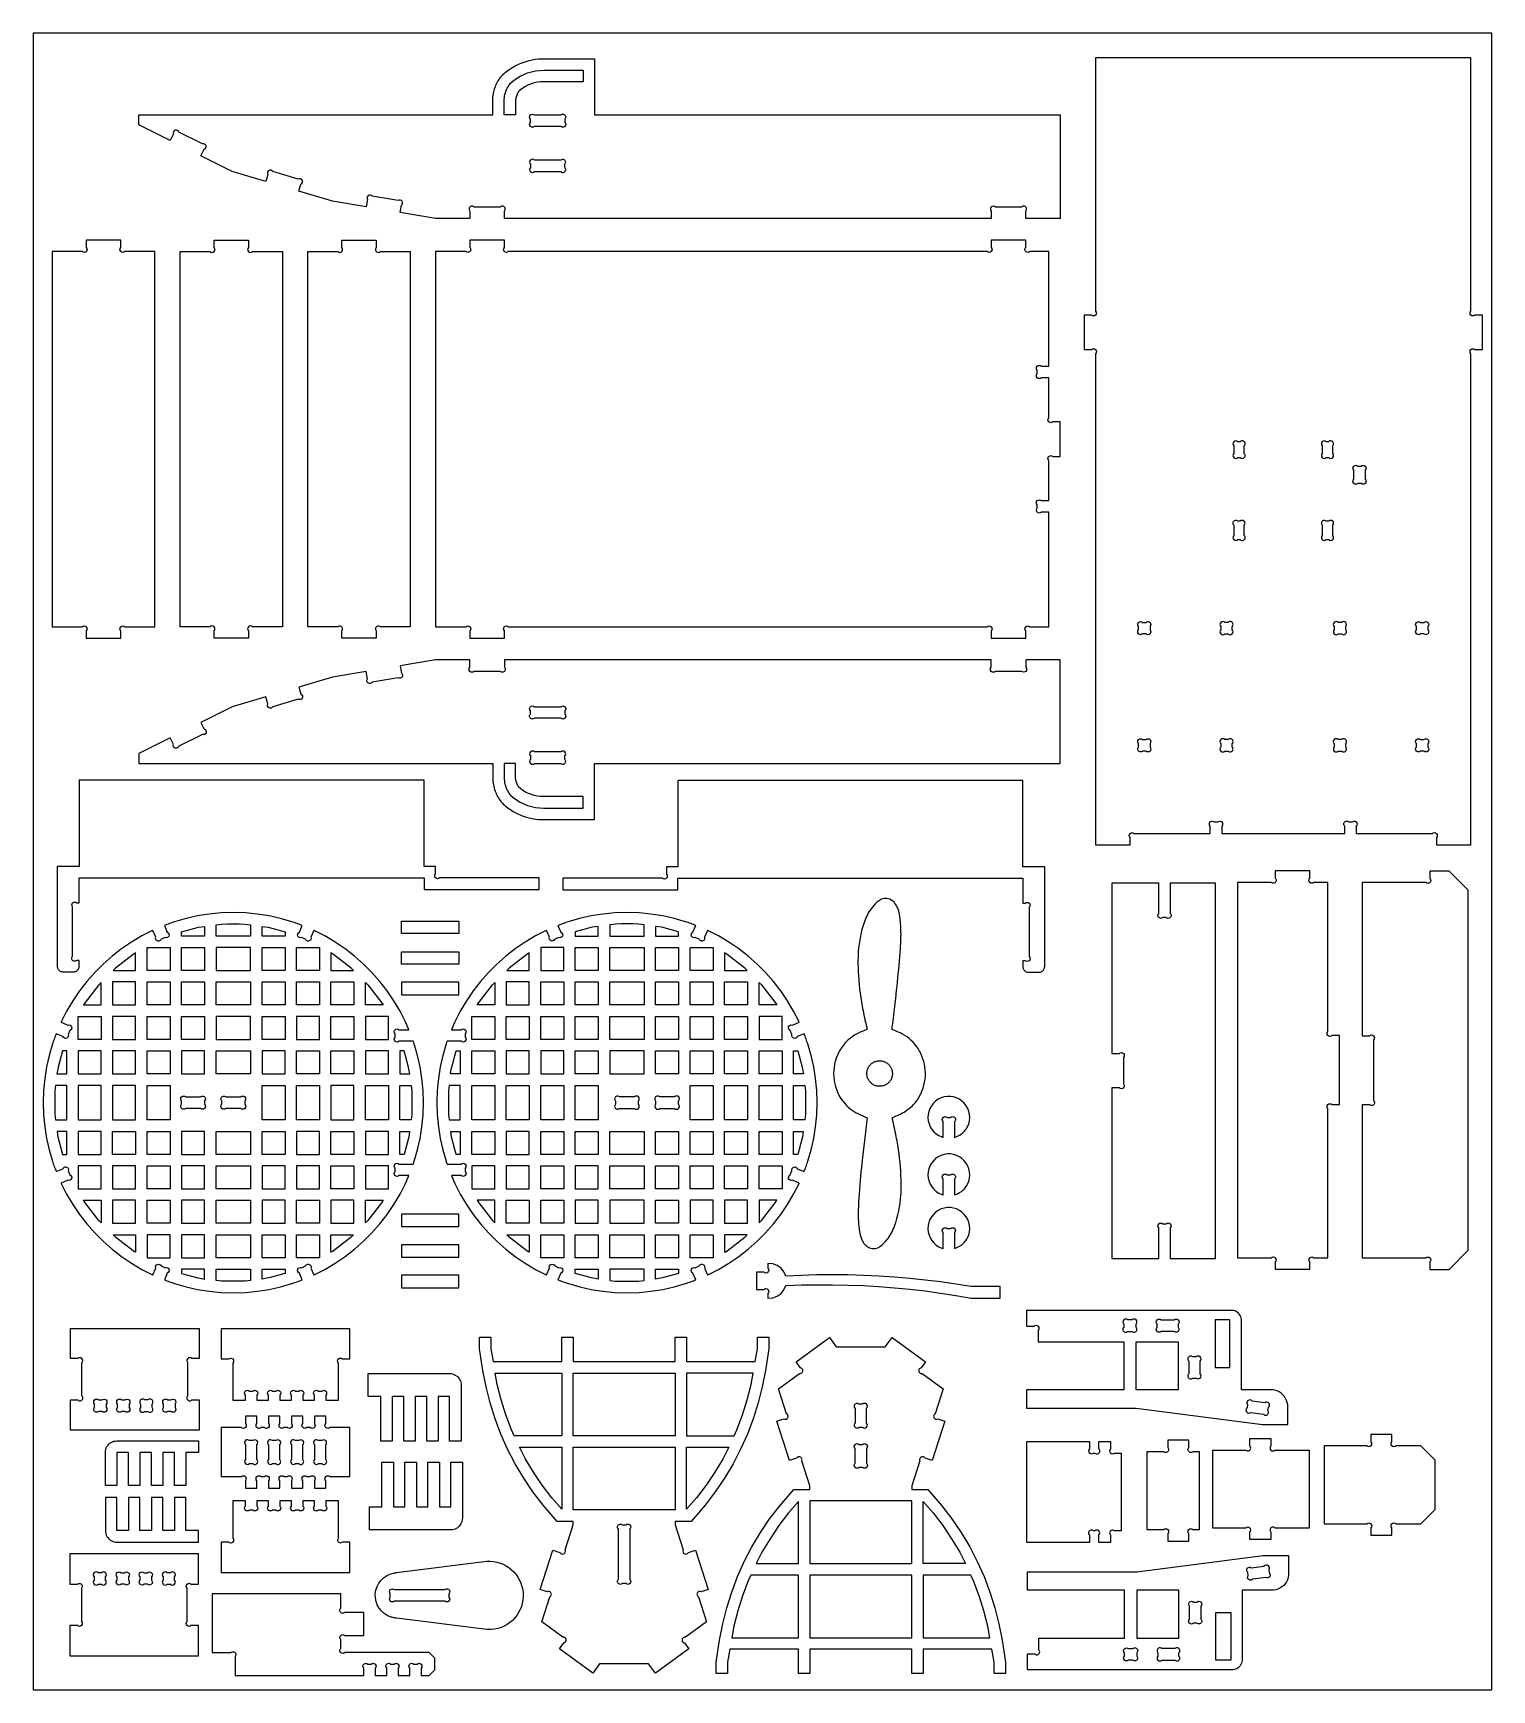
# Model space of a CAD drawing. Extents: x 4.2 to 35.9, y 1.7 to 37.7.
import ezdxf

# ---------------------------------------------------------------- set-up
doc = ezdxf.new("R2010")
doc.units = 0
doc.header["$MEASUREMENT"] = 0
doc.layers.get('0').update_dxf_attribs({"linetype": 'CONTINUOUS'})
doc.layers.add('SECTIONCUTEDGES', color=18, linetype='CONTINUOUS')

msp = doc.modelspace()

# ---------------------------------------------------------------- linework, layer by layer
for points in [[(35.907, 37.714), (4.171, 37.714), (4.171, 1.669), (35.907, 1.669)], [(5.901, 17.07), (5.901, 16.57), (6.401, 16.57), (6.401, 17.07)], [(5.901, 16.32), (5.901, 15.82), (6.401, 15.82), (6.401, 16.32)], [(5.901, 15.57), (5.901, 15.07), (6.401, 15.07), (6.401, 15.57)], [(7.401, 13.32), (7.901, 13.32), (7.901, 13.82), (7.401, 13.82)], [(9.901, 13.82), (9.901, 13.32), (10.401, 13.32), (10.401, 13.82)], [(15.715, 13.82), (15.715, 13.32), (15.215, 13.32), (15.215, 13.82)], [(18.215, 13.32), (17.715, 13.32), (17.715, 13.82), (18.215, 13.82)], [(5.901, 12.57), (6.401, 12.57), (6.401, 13.07), (5.901, 13.07)], [(7.401, 12.57), (7.901, 12.57), (7.901, 13.07), (7.401, 13.07)], [(18.215, 12.57), (17.715, 12.57), (17.715, 13.07), (18.215, 13.07)], [(7.401, 11.57), (7.401, 11.07), (7.901, 11.07), (7.901, 11.57)], [(18.215, 11.57), (18.215, 11.07), (17.715, 11.07), (17.715, 11.57)]]:
    msp.add_lwpolyline(points, close=True)
for points in [[(30.521, 28.568), (30.521, 28.735, 1), (30.432, 28.824), (30.38, 28.824, 1), (30.291, 28.735), (30.291, 28.568, 1), (30.38, 28.48), (30.432, 28.48, 1)], [(32.216, 28.735), (32.216, 28.568, 1), (32.304, 28.48), (32.357, 28.48, 1), (32.445, 28.568), (32.445, 28.735, 1), (32.357, 28.824), (32.304, 28.824, 1)], [(30.521, 26.783), (30.521, 27.007, 1), (30.432, 27.095), (30.38, 27.095, 1), (30.291, 27.007), (30.291, 26.783, 1), (30.38, 26.695), (30.432, 26.695, 1)], [(32.216, 27.007), (32.216, 26.783, 1), (32.304, 26.695), (32.357, 26.695, 1), (32.445, 26.783), (32.445, 27.007, 1), (32.357, 27.095), (32.304, 27.095, 1)], [(28.47, 22.255), (28.47, 22.182, -1), (28.382, 22.094), (28.309, 22.094, -1), (28.22, 22.182), (28.22, 22.255, -1), (28.309, 22.344), (28.382, 22.344, -1)], [(30.098, 22.094), (30.171, 22.094, 1), (30.259, 22.182), (30.259, 22.255, 1), (30.171, 22.344), (30.098, 22.344, 1), (30.01, 22.255), (30.01, 22.182, 1)], [(32.565, 22.094), (32.638, 22.094, 1), (32.727, 22.182), (32.727, 22.255, 1), (32.638, 22.344), (32.565, 22.344, 1), (32.477, 22.255), (32.477, 22.182, 1)], [(34.427, 22.094), (34.354, 22.094, -1), (34.266, 22.182), (34.266, 22.255, -1), (34.354, 22.344), (34.427, 22.344, -1), (34.516, 22.255), (34.516, 22.182, -1)], [(27.985, 9.467), (28.079, 9.467, 1), (28.167, 9.555), (28.167, 9.629, 1), (28.079, 9.717), (27.985, 9.717, 1), (27.897, 9.629), (27.897, 9.555, 1)], [(9.039, 6.68), (9.039, 7.003, 1), (8.951, 7.091), (8.878, 7.091, 1), (8.789, 7.003), (8.789, 6.68, 1), (8.878, 6.591), (8.951, 6.591, 1)], [(9.378, 6.591), (9.451, 6.591, 1), (9.539, 6.68), (9.539, 7.003, 1), (9.451, 7.091), (9.378, 7.091, 1), (9.289, 7.003), (9.289, 6.68, 1)], [(10.039, 6.68), (10.039, 7.003, 1), (9.951, 7.091), (9.878, 7.091, 1), (9.789, 7.003), (9.789, 6.68, 1), (9.878, 6.591), (9.951, 6.591, 1)], [(10.378, 6.591), (10.451, 6.591, 1), (10.539, 6.68), (10.539, 7.003, 1), (10.451, 7.091), (10.378, 7.091, 1), (10.289, 7.003), (10.289, 6.68, 1)], [(22.142, 7.009), (22.215, 7.009, -1), (22.303, 6.92), (22.303, 6.597, -1), (22.215, 6.509), (22.142, 6.509, -1), (22.053, 6.597), (22.053, 6.92, -1)], [(5.586, 3.968), (5.659, 3.968, 1), (5.747, 4.057), (5.747, 4.13, 1), (5.659, 4.218), (5.586, 4.218, 1), (5.497, 4.13), (5.497, 4.057, 1)], [(28.002, 2.565), (28.096, 2.565, -1), (28.184, 2.476), (28.184, 2.403, -1), (28.096, 2.315), (28.002, 2.315, -1), (27.914, 2.403), (27.914, 2.476, -1)]]:
    msp.add_lwpolyline(points, format="xyb", close=True)
at = {"layer": 'SECTIONCUTEDGES'}
for points in [[(6.472, 35.719), (6.472, 35.933), (14.169, 35.933, -0.002134), (14.17, 36.253, -0.087341), (14.223, 36.538, -0.074516), (14.346, 36.76, -0.050894), (14.417, 36.835, -0.0521), (14.644, 36.993, -0.105525), (15.167, 37.152, -0.010514), (15.203, 37.154, -0.005257), (15.277, 37.157), (16.385, 37.157), (16.385, 35.933), (26.516, 35.933), (26.516, 33.681), (25.766, 33.681), (25.766, 33.842, 1), (25.678, 33.931), (25.105, 33.931, 1), (25.016, 33.842), (25.016, 33.681), (14.423, 33.681), (14.423, 33.842, 1), (14.335, 33.931), (13.762, 33.931, 1), (13.673, 33.842), (13.673, 33.681), (12.923, 33.681), (12.157, 33.809), (12.184, 33.968, 1), (12.112, 34.07), (11.547, 34.166, 1), (11.445, 34.094), (11.418, 33.935), (10.682, 34.059), (9.952, 34.274), (9.998, 34.429, 1), (9.938, 34.539), (9.388, 34.7, 1), (9.278, 34.64), (9.233, 34.485), (8.502, 34.7), (7.822, 35.041), (7.895, 35.186, 1), (7.855, 35.305), (7.343, 35.562, 1), (7.224, 35.522), (7.152, 35.378)], [(27.035, 30.828), (27.197, 30.828, -1), (27.285, 30.74), (27.285, 20.051), (28.036, 20.051), (28.036, 20.213, -1), (28.124, 20.301), (29.781, 20.301), (29.781, 20.463, -1), (29.869, 20.551), (29.942, 20.551, -1), (30.031, 20.463), (30.031, 20.301), (32.706, 20.301), (32.706, 20.463, -1), (32.794, 20.551), (32.867, 20.551, -1), (32.956, 20.463), (32.956, 20.301), (34.612, 20.301, -1), (34.701, 20.213), (34.701, 20.051), (35.451, 20.051), (35.451, 30.74, -1), (35.539, 30.828), (35.701, 30.828), (35.701, 31.578), (35.539, 31.578, -1), (35.451, 31.667), (35.451, 37.179), (27.285, 37.179), (27.285, 31.667, -1), (27.197, 31.578), (27.035, 31.578)], [(15.739, 35.844), (15.739, 35.771, -1), (15.651, 35.683), (15.078, 35.683, -1), (14.989, 35.771), (14.989, 35.844, -1), (15.078, 35.933), (15.651, 35.933, -1)], [(15.078, 34.7), (15.651, 34.7, 1), (15.739, 34.788), (15.739, 34.862, 1), (15.651, 34.95), (15.078, 34.95, 1), (14.989, 34.862), (14.989, 34.788, 1)], [(4.588, 24.797), (5.239, 24.797, -1), (5.327, 24.708), (5.327, 24.547), (6.077, 24.547), (6.077, 24.708, -1), (6.166, 24.797), (6.816, 24.797), (6.816, 32.962), (6.166, 32.962, -1), (6.077, 33.051), (6.077, 33.212), (5.327, 33.212), (5.327, 33.051, -1), (5.239, 32.962), (4.588, 32.962)], [(8.107, 24.547), (8.107, 24.708, 1), (8.018, 24.797), (7.368, 24.797), (7.368, 32.962), (8.018, 32.962, 1), (8.107, 33.051), (8.107, 33.212), (8.857, 33.212), (8.857, 33.051, 1), (8.945, 32.962), (9.595, 32.962), (9.595, 24.797), (8.945, 24.797, 1), (8.857, 24.708), (8.857, 24.547)], [(10.886, 24.547), (10.886, 24.708, 1), (10.798, 24.797), (10.148, 24.797), (10.148, 32.962), (10.798, 32.962, 1), (10.886, 33.051), (10.886, 33.212), (11.636, 33.212), (11.636, 33.051, 1), (11.725, 32.962), (12.375, 32.962), (12.375, 24.797), (11.725, 24.797, 1), (11.636, 24.708), (11.636, 24.547)], [(12.927, 24.797), (13.585, 24.797, -1), (13.673, 24.708), (13.673, 24.547), (14.423, 24.547), (14.423, 24.708, -1), (14.512, 24.797), (24.928, 24.797, -1), (25.016, 24.708), (25.016, 24.547), (25.766, 24.547), (25.766, 24.708, -1), (25.855, 24.797), (26.266, 24.797), (26.266, 27.292), (26.105, 27.292, -1), (26.016, 27.38), (26.016, 27.454, -1), (26.105, 27.542), (26.266, 27.542), (26.266, 28.416, -1), (26.355, 28.504), (26.516, 28.504), (26.516, 29.255), (26.355, 29.255, -1), (26.266, 29.343), (26.266, 30.217), (26.105, 30.217, -1), (26.016, 30.305), (26.016, 30.379, -1), (26.105, 30.467), (26.266, 30.467), (26.266, 32.962), (25.855, 32.962, -1), (25.766, 33.051), (25.766, 33.212), (25.016, 33.212), (25.016, 33.051, -1), (24.928, 32.962), (14.512, 32.962, -1), (14.423, 33.051), (14.423, 33.212), (13.673, 33.212), (13.673, 33.051, -1), (13.585, 32.962), (12.927, 32.962)], [(33.153, 28.204), (33.153, 28.006, -1), (33.065, 27.917), (32.992, 27.917, -1), (32.903, 28.006), (32.903, 28.204, -1), (32.992, 28.292), (33.065, 28.292, -1)], [(28.382, 24.644), (28.309, 24.644, -1), (28.22, 24.732), (28.22, 24.805, -1), (28.309, 24.894), (28.382, 24.894, -1), (28.47, 24.805), (28.47, 24.732, -1)], [(30.171, 24.894), (30.098, 24.894, 1), (30.01, 24.805), (30.01, 24.732, 1), (30.098, 24.644), (30.171, 24.644, 1), (30.259, 24.732), (30.259, 24.805, 1)], [(32.565, 24.644), (32.638, 24.644, 1), (32.727, 24.732), (32.727, 24.805, 1), (32.638, 24.894), (32.565, 24.894, 1), (32.477, 24.805), (32.477, 24.732, 1)], [(34.354, 24.894), (34.427, 24.894, -1), (34.516, 24.805), (34.516, 24.732, -1), (34.427, 24.644), (34.354, 24.644, -1), (34.266, 24.732), (34.266, 24.805, -1)], [(6.472, 21.826), (14.169, 21.826, 0.002134), (14.17, 21.506, 0.087341), (14.223, 21.221, 0.074516), (14.346, 20.999, 0.050894), (14.417, 20.924, 0.0521), (14.644, 20.765, 0.105525), (15.167, 20.607, 0.010514), (15.203, 20.605, 0.005257), (15.277, 20.602), (16.385, 20.602), (16.385, 21.826), (26.516, 21.826), (26.516, 24.078), (25.766, 24.078), (25.766, 23.916, -1), (25.678, 23.828), (25.105, 23.828, -1), (25.016, 23.916), (25.016, 24.078), (14.423, 24.078), (14.423, 23.916, -1), (14.335, 23.828), (13.762, 23.828, -1), (13.673, 23.916), (13.673, 24.078), (12.923, 24.078), (12.157, 23.95), (12.184, 23.791, -1), (12.112, 23.689), (11.547, 23.593, -1), (11.445, 23.665), (11.418, 23.824), (10.682, 23.7), (9.952, 23.485), (9.998, 23.33, -1), (9.938, 23.22), (9.388, 23.059, -1), (9.278, 23.118), (9.233, 23.274), (8.502, 23.059), (7.822, 22.717), (7.895, 22.573, -1), (7.855, 22.454), (7.343, 22.197, -1), (7.224, 22.237), (7.152, 22.381), (6.472, 22.04)], [(15.078, 23.059), (15.651, 23.059, -1), (15.739, 22.97), (15.739, 22.897, -1), (15.651, 22.809), (15.078, 22.809, -1), (14.989, 22.897), (14.989, 22.97, -1)], [(15.651, 22.076), (15.078, 22.076, 1), (14.989, 21.988), (14.989, 21.915, 1), (15.078, 21.826), (15.651, 21.826, 1), (15.739, 21.915), (15.739, 21.988, 1)], [(4.731, 17.327), (4.743, 17.316), (4.757, 17.307), (4.771, 17.3), (4.787, 17.295), (4.803, 17.291), (4.819, 17.29), (5.049, 17.29), (5.065, 17.291), (5.081, 17.295), (5.097, 17.3), (5.111, 17.307), (5.125, 17.316), (5.137, 17.327), (5.148, 17.339), (5.157, 17.353), (5.164, 17.367), (5.17, 17.383), (5.173, 17.399), (5.174, 17.415), (5.174, 17.54), (5.119, 17.54, -1), (5.031, 17.629), (5.031, 18.702, -1), (5.119, 18.79), (5.174, 18.79), (5.174, 19.333), (12.675, 19.333), (12.675, 19.083), (15.177, 19.083), (15.177, 19.333), (13.014, 19.333, -1), (12.925, 19.421), (12.925, 19.583), (12.675, 19.583), (12.675, 21.458), (5.174, 21.458), (5.174, 19.583), (4.694, 19.583), (4.694, 17.415), (4.695, 17.399), (4.698, 17.383), (4.704, 17.367), (4.711, 17.353), (4.72, 17.339)], [(15.697, 19.076), (18.198, 19.076), (18.198, 19.326), (25.7, 19.326), (25.7, 18.783), (25.755, 18.783, -1), (25.843, 18.695), (25.843, 17.621, -1), (25.755, 17.533), (25.7, 17.533), (25.7, 17.408), (25.701, 17.392), (25.704, 17.376), (25.709, 17.36), (25.717, 17.346), (25.726, 17.332), (25.736, 17.32), (25.749, 17.309), (25.762, 17.3), (25.777, 17.293), (25.792, 17.287), (25.809, 17.284), (25.825, 17.283), (26.055, 17.283), (26.071, 17.284), (26.087, 17.287), (26.102, 17.293), (26.117, 17.3), (26.131, 17.309), (26.143, 17.32), (26.154, 17.332), (26.163, 17.346), (26.17, 17.36), (26.175, 17.376), (26.178, 17.392), (26.18, 17.408), (26.18, 19.576), (25.7, 19.576), (25.7, 21.451), (18.198, 21.451), (18.198, 19.576), (17.948, 19.576), (17.948, 19.414, -1), (17.86, 19.326), (15.697, 19.326)], [(30.375, 11.071), (31.107, 11.071, -1), (31.195, 10.982), (31.195, 10.821), (31.946, 10.821), (31.946, 10.982, -1), (32.034, 11.071), (32.341, 11.071), (32.341, 14.315, -1), (32.429, 14.403), (32.591, 14.403), (32.591, 15.903), (32.429, 15.903, -1), (32.341, 15.992), (32.341, 19.236), (32.034, 19.236, -1), (31.946, 19.325), (31.946, 19.486), (31.195, 19.486), (31.195, 19.325, -1), (31.107, 19.236), (30.375, 19.236)], [(33.085, 11.066), (34.47, 11.066, -1), (34.559, 10.978), (34.559, 10.816), (34.976, 10.816), (35.393, 11.233), (35.393, 19.064), (34.976, 19.481), (34.559, 19.481), (34.559, 19.32, -1), (34.47, 19.231), (33.085, 19.231), (33.085, 15.899), (33.246, 15.899, -1), (33.335, 15.81), (33.335, 14.487, -1), (33.246, 14.399), (33.085, 14.399)], [(27.641, 11.057), (28.661, 11.057), (28.661, 11.719, -1), (28.749, 11.808), (28.822, 11.808, -1), (28.911, 11.719), (28.911, 11.057), (29.893, 11.057), (29.893, 19.223), (28.911, 19.223), (28.911, 18.561, -1), (28.822, 18.472), (28.749, 18.472, -1), (28.661, 18.561), (28.661, 19.223), (27.641, 19.223), (27.641, 15.515), (27.803, 15.515, -1), (27.891, 15.427), (27.891, 14.853, -1), (27.803, 14.765), (27.641, 14.765)], [(22.86, 14.116, 0.012814), (23.088, 14.224, 0.085914), (23.318, 14.396, 0.076352), (23.481, 14.63, 0.135164), (23.58, 15.161, 0.121603), (23.424, 15.621, 0.128291), (23.086, 15.935, 0.017184), (23.015, 15.97, 0.007976), (22.857, 16.038, 0.007834), (22.857, 16.039, -0.023506), (22.857, 16.041, -0.019175), (22.863, 16.101, 0.003968), (22.895, 16.342, 0.011178), (23.041, 17.802, 0.026495), (23.051, 18.215, 0.033037), (23.021, 18.537, 0.066175), (22.974, 18.692, 0.057683), (22.921, 18.781, 0.071733), (22.862, 18.838), (22.806, 18.87), (22.746, 18.888), (22.687, 18.887), (22.629, 18.87, 0.062361), (22.567, 18.834, 0.061497), (22.429, 18.699, 0.08401), (22.263, 18.4, 0.06761), (22.124, 17.723, 0.025167), (22.118, 17.393, 0.032023), (22.191, 16.635, 0.010958), (22.226, 16.447, 0.005026), (22.314, 16.04, 0.014369), (22.099, 15.943, 0.083555), (21.873, 15.781, 0.076766), (21.699, 15.542, 0.139856), (21.59, 15.001, 0.11486), (21.731, 14.557, 0.123917), (22.037, 14.251, 0.022471), (22.125, 14.203, 0.010705), (22.317, 14.115, 0.003396), (22.201, 13.131, 0.010881), (22.134, 12.366, 0.025112), (22.126, 11.862, 0.035354), (22.149, 11.639, 0.054853), (22.202, 11.46, 0.086229), (22.266, 11.36, 0.024265), (22.289, 11.337, 0.026496), (22.312, 11.318), (22.368, 11.286), (22.427, 11.268), (22.487, 11.269), (22.545, 11.286, 0.062362), (22.606, 11.322, 0.061498), (22.745, 11.457, 0.08401), (22.91, 11.756, 0.067609), (23.05, 12.433, 0.025165), (23.056, 12.763, 0.032019), (22.983, 13.521, 0.010958), (22.948, 13.709, 0.005025)], [(6.776, 10.696), (6.84, 10.845, -1), (6.956, 10.892), (7.043, 10.854, -1), (7.09, 10.738), (7.026, 10.59, -0.003882), (7.138, 10.549, 0.011648), (7.25, 10.51), (7.497, 10.438), (7.749, 10.381), (8.004, 10.341), (8.264, 10.316), (8.526, 10.307), (8.789, 10.316), (9.049, 10.341), (9.304, 10.381), (9.556, 10.438), (9.803, 10.51, 0.011648), (9.915, 10.549, -0.003882), (10.027, 10.59), (9.963, 10.738, -1), (10.01, 10.854), (10.097, 10.892, -1), (10.213, 10.845), (10.276, 10.696, -0.003922), (10.28, 10.698, 0.011767), (10.283, 10.699), (10.517, 10.818), (10.743, 10.951), (10.96, 11.099), (11.165, 11.258), (11.359, 11.429), (11.542, 11.612), (11.713, 11.806), (11.872, 12.011), (12.019, 12.228), (12.153, 12.454), (12.272, 12.688, 0.011769), (12.309, 12.772, -0.003923), (12.345, 12.857), (12.133, 12.857, -1), (12.045, 12.946), (12.045, 13.019, -1), (12.133, 13.107), (12.439, 13.107, -0.003873), (12.451, 13.138, 0.011621), (12.462, 13.169), (12.533, 13.416), (12.59, 13.667), (12.63, 13.922), (12.655, 14.182), (12.664, 14.445), (12.655, 14.707), (12.63, 14.967), (12.589, 15.222), (12.533, 15.474), (12.461, 15.721, 0.011648), (12.451, 15.752, -0.003882), (12.439, 15.782), (12.133, 15.782, -1), (12.045, 15.87), (12.045, 15.944, -1), (12.133, 16.032), (12.345, 16.032, -0.003932), (12.309, 16.117, 0.011797), (12.272, 16.201), (12.153, 16.435), (12.02, 16.661), (11.872, 16.878), (11.713, 17.083), (11.542, 17.277), (11.359, 17.46), (11.165, 17.631), (10.96, 17.791), (10.743, 17.938), (10.517, 18.072), (10.283, 18.19, 0.011767), (10.28, 18.192, -0.003922), (10.276, 18.193), (10.213, 18.044, -1), (10.097, 17.998), (10.01, 18.035, -1), (9.963, 18.151), (10.027, 18.299, -0.003882), (9.915, 18.34, 0.011648), (9.803, 18.38), (9.556, 18.451), (9.304, 18.508), (9.049, 18.548), (8.789, 18.573), (8.526, 18.582), (8.264, 18.573), (8.004, 18.548), (7.749, 18.508), (7.497, 18.451), (7.25, 18.38, 0.011648), (7.138, 18.34, -0.003882), (7.026, 18.299), (7.09, 18.151, -1), (7.043, 18.035), (6.956, 17.998, -1), (6.84, 18.044), (6.776, 18.193, -0.003922), (6.773, 18.192, 0.011767), (6.77, 18.19), (6.536, 18.072), (6.309, 17.938), (6.093, 17.791), (5.888, 17.631), (5.694, 17.46), (5.511, 17.277), (5.34, 17.083), (5.18, 16.878), (5.033, 16.661), (4.899, 16.435), (4.781, 16.201, 0.011798), (4.779, 16.198, -0.003933), (4.778, 16.195), (4.927, 16.131, -1), (4.973, 16.015), (4.936, 15.928, -1), (4.82, 15.881), (4.672, 15.945, -0.003882), (4.631, 15.833, 0.011648), (4.591, 15.721), (4.52, 15.474), (4.463, 15.222), (4.422, 14.967), (4.398, 14.707), (4.389, 14.445), (4.398, 14.182), (4.422, 13.922), (4.463, 13.667), (4.519, 13.416), (4.591, 13.169, 0.011621), (4.63, 13.056, -0.003873), (4.672, 12.944), (4.82, 13.008, -1), (4.936, 12.961), (4.973, 12.874, -1), (4.927, 12.758), (4.778, 12.695, -0.003923), (4.779, 12.691, 0.01177), (4.781, 12.688), (4.899, 12.454), (5.033, 12.228), (5.18, 12.011), (5.34, 11.806), (5.511, 11.612), (5.694, 11.429), (5.888, 11.258), (6.093, 11.099), (6.309, 10.951), (6.536, 10.818), (6.77, 10.699, 0.011767), (6.773, 10.698, -0.003922)], [(18.591, 10.59), (18.527, 10.738, -1), (18.574, 10.854), (18.661, 10.892, -1), (18.777, 10.845), (18.84, 10.696, -0.003922), (18.844, 10.698, 0.011767), (18.847, 10.699), (19.081, 10.818), (19.307, 10.951), (19.524, 11.099), (19.729, 11.258), (19.923, 11.429), (20.106, 11.612), (20.277, 11.806), (20.436, 12.011), (20.584, 12.228), (20.717, 12.454), (20.836, 12.688, 0.01177), (20.838, 12.691, -0.003923), (20.839, 12.695), (20.69, 12.758, -1), (20.643, 12.874), (20.681, 12.961, -1), (20.797, 13.008), (20.945, 12.944, -0.003873), (20.986, 13.056, 0.011621), (21.026, 13.169), (21.097, 13.416), (21.154, 13.667), (21.194, 13.922), (21.219, 14.182), (21.228, 14.445), (21.219, 14.707), (21.194, 14.967), (21.154, 15.222), (21.097, 15.474), (21.026, 15.721, 0.011648), (20.986, 15.833, -0.003882), (20.945, 15.945), (20.797, 15.881, -1), (20.681, 15.928), (20.643, 16.015, -1), (20.69, 16.131), (20.839, 16.195, -0.003933), (20.838, 16.198, 0.011798), (20.836, 16.201), (20.717, 16.435), (20.584, 16.661), (20.436, 16.878), (20.277, 17.083), (20.106, 17.277), (19.923, 17.46), (19.729, 17.631), (19.524, 17.791), (19.307, 17.938), (19.081, 18.072), (18.847, 18.19, 0.011767), (18.844, 18.192, -0.003922), (18.84, 18.193), (18.777, 18.044, -1), (18.661, 17.998), (18.574, 18.035, -1), (18.527, 18.151), (18.591, 18.299, -0.003882), (18.479, 18.34, 0.011648), (18.367, 18.38), (18.12, 18.451), (17.868, 18.508), (17.613, 18.548), (17.353, 18.573), (17.09, 18.582), (16.828, 18.573), (16.568, 18.548), (16.313, 18.508), (16.061, 18.451), (15.814, 18.38, 0.011648), (15.702, 18.34, -0.003882), (15.59, 18.299), (15.654, 18.151, -1), (15.607, 18.035), (15.52, 17.998, -1), (15.404, 18.044), (15.34, 18.193, -0.003922), (15.337, 18.192, 0.011767), (15.334, 18.19), (15.1, 18.072), (14.873, 17.938), (14.657, 17.791), (14.452, 17.631), (14.258, 17.46), (14.075, 17.277), (13.904, 17.083), (13.745, 16.878), (13.597, 16.661), (13.464, 16.435), (13.345, 16.201, 0.011798), (13.308, 16.117, -0.003932), (13.272, 16.032), (13.484, 16.032, -1), (13.572, 15.944), (13.572, 15.87, -1), (13.484, 15.782), (13.177, 15.782, -0.003882), (13.166, 15.752, 0.011648), (13.155, 15.721), (13.084, 15.474), (13.027, 15.222), (12.987, 14.967), (12.962, 14.707), (12.953, 14.445), (12.962, 14.182), (12.987, 13.922), (13.027, 13.667), (13.084, 13.416), (13.155, 13.169, 0.011621), (13.166, 13.138, -0.003873), (13.177, 13.107), (13.484, 13.107, -1), (13.572, 13.019), (13.572, 12.946, -1), (13.484, 12.857), (13.272, 12.857, -0.003923), (13.308, 12.772, 0.01177), (13.345, 12.688), (13.464, 12.454), (13.597, 12.228), (13.745, 12.011), (13.904, 11.806), (14.075, 11.612), (14.258, 11.429), (14.452, 11.258), (14.657, 11.099), (14.873, 10.951), (15.1, 10.818), (15.334, 10.699, 0.011767), (15.337, 10.698, -0.003922), (15.34, 10.696), (15.404, 10.845, -1), (15.52, 10.892), (15.607, 10.854, -1), (15.654, 10.738), (15.59, 10.59, -0.003873), (15.702, 10.549, 0.011621), (15.815, 10.509), (16.062, 10.438), (16.313, 10.381), (16.568, 10.341), (16.828, 10.316), (17.09, 10.307), (17.353, 10.316), (17.613, 10.341), (17.868, 10.381), (18.119, 10.438), (18.366, 10.509, 0.011621), (18.479, 10.549, -0.003873)], [(7.49, 14.57), (7.813, 14.57, -1), (7.901, 14.481), (7.901, 14.408, -1), (7.813, 14.32), (7.49, 14.32, -1), (7.401, 14.408), (7.401, 14.481, -1)], [(8.364, 14.57), (8.687, 14.57, -1), (8.776, 14.481), (8.776, 14.408, -1), (8.687, 14.32), (8.364, 14.32, -1), (8.276, 14.408), (8.276, 14.481, -1)], [(17.253, 14.57), (16.929, 14.57, 1), (16.841, 14.481), (16.841, 14.408, 1), (16.929, 14.32), (17.253, 14.32, 1), (17.341, 14.408), (17.341, 14.481, 1)], [(18.215, 14.408), (18.215, 14.481, 1), (18.127, 14.57), (17.804, 14.57, 1), (17.715, 14.481), (17.715, 14.408, 1), (17.804, 14.32), (18.127, 14.32, 1)], [(23.97, 13.688), (23.97, 14.035, -1), (24.058, 14.123), (24.131, 14.123, -1), (24.22, 14.035), (24.22, 13.689, 0.063472), (24.341, 13.746, 0.13308), (24.498, 13.919, 0.691874), (23.926, 14.548, 0.691227), (23.94, 13.698, 0.012807), (23.955, 13.693, -0.004269)], [(23.97, 12.438), (23.97, 12.785, -1), (24.058, 12.873), (24.131, 12.873, -1), (24.22, 12.785), (24.22, 12.439, 0.063472), (24.341, 12.496, 0.13308), (24.498, 12.669, 0.691874), (23.926, 13.298, 0.691227), (23.94, 12.448, 0.012807), (23.955, 12.443, -0.004269)], [(23.97, 11.272), (23.97, 11.618, -1), (24.058, 11.706), (24.131, 11.706, -1), (24.22, 11.618), (24.22, 11.272, 0.063472), (24.341, 11.33, 0.13308), (24.498, 11.502, 0.691874), (23.926, 12.131, 0.691227), (23.94, 11.281, 0.012807), (23.955, 11.276, -0.004269)], [(19.908, 10.381), (20.07, 10.381, -1), (20.158, 10.293), (20.158, 10.194), (20.261, 10.2), (20.358, 10.234), (20.442, 10.293), (20.507, 10.373), (20.548, 10.467), (20.886, 10.479), (21.223, 10.484), (21.561, 10.483), (21.898, 10.476), (22.235, 10.463), (22.572, 10.443), (22.909, 10.417), (23.245, 10.385), (23.58, 10.347), (23.915, 10.302), (24.248, 10.251), (24.581, 10.194), (25.211, 10.194), (25.211, 10.444), (24.581, 10.444), (24.248, 10.497), (23.914, 10.544), (23.579, 10.585), (23.244, 10.62), (22.908, 10.648), (22.571, 10.67), (22.234, 10.686), (21.897, 10.696), (21.56, 10.699), (21.222, 10.696), (20.885, 10.687), (20.548, 10.671), (20.507, 10.765), (20.442, 10.845), (20.358, 10.904), (20.261, 10.938), (20.158, 10.944), (20.158, 10.845, -1), (20.07, 10.756), (19.908, 10.756)], [(25.785, 7.797), (28.166, 7.797), (30.916, 7.44), (31.466, 7.44), (31.466, 7.818), (31.465, 7.868), (31.457, 7.918), (31.442, 7.966), (31.421, 8.011), (31.394, 8.053), (31.361, 8.091), (31.323, 8.124), (31.281, 8.152), (31.235, 8.173), (31.188, 8.188), (31.138, 8.196), (31.088, 8.197), (30.458, 8.197), (30.458, 9.696), (30.458, 9.727), (30.453, 9.757), (30.444, 9.786), (30.432, 9.814), (30.415, 9.839), (30.395, 9.862), (30.372, 9.882), (30.346, 9.899), (30.319, 9.912), (30.289, 9.92), (30.259, 9.925), (30.229, 9.925), (25.785, 9.925), (25.785, 9.582), (25.947, 9.582, -1), (26.035, 9.493), (26.035, 9.238), (27.897, 9.238), (27.897, 8.197), (25.785, 8.197)], [(28.713, 9.717), (28.995, 9.717, -1), (29.083, 9.629), (29.083, 9.555, -1), (28.995, 9.467), (28.713, 9.467, -1), (28.625, 9.555), (28.625, 9.629, -1)], [(4.983, 7.317), (4.983, 7.976), (5.145, 7.976, 1), (5.233, 8.064), (5.233, 8.788, 1), (5.145, 8.876), (4.983, 8.876), (4.983, 9.534), (7.783, 9.534), (7.783, 8.876), (7.622, 8.876, 1), (7.533, 8.788), (7.533, 8.064, 1), (7.622, 7.976), (7.783, 7.976), (7.783, 7.317)], [(8.264, 8.868), (8.426, 8.868, -1), (8.514, 8.78), (8.514, 7.968), (8.788, 7.968), (8.788, 8.082, -1), (8.876, 8.17), (8.951, 8.17, -1), (9.039, 8.082), (9.039, 7.968), (9.289, 7.968), (9.289, 8.082, -1), (9.378, 8.17), (9.451, 8.17, -1), (9.539, 8.082), (9.539, 7.968), (9.789, 7.968), (9.789, 8.082, -1), (9.878, 8.17), (9.951, 8.17, -1), (10.039, 8.082), (10.039, 7.968), (10.289, 7.968), (10.289, 8.082, -1), (10.378, 8.17), (10.451, 8.17, -1), (10.539, 8.082), (10.539, 7.968), (10.814, 7.968), (10.814, 8.78, -1), (10.903, 8.868), (11.064, 8.868), (11.064, 9.527), (8.264, 9.527)], [(20.177, 9.341), (20.177, 9.091), (20.103, 8.614), (20.035, 8.26), (19.947, 7.911), (19.839, 7.568), (19.711, 7.232), (19.564, 6.903), (19.399, 6.584), (19.215, 6.274), (19.013, 5.976), (18.795, 5.69), (18.49, 5.335), (18.138, 5.335), (18.138, 5.258), (18.314, 4.715, 1), (18.426, 4.658), (18.579, 4.708), (18.857, 3.852), (18.704, 3.802, 1), (18.647, 3.691), (18.823, 3.149), (18.362, 2.813, 1), (18.342, 2.69), (18.437, 2.559), (17.709, 2.03), (17.562, 2.233), (16.496, 2.233), (16.349, 2.03), (15.621, 2.559), (15.716, 2.69, 1), (15.697, 2.813), (15.235, 3.149), (15.412, 3.691, 1), (15.355, 3.802), (15.201, 3.852), (15.479, 4.708), (15.633, 4.658, 1), (15.744, 4.715), (15.921, 5.257), (15.921, 5.335), (15.569, 5.335), (15.264, 5.69), (15.046, 5.976), (14.844, 6.274), (14.66, 6.584), (14.495, 6.903), (14.348, 7.232), (14.22, 7.568), (14.112, 7.911), (14.024, 8.26), (13.956, 8.614), (13.882, 9.091), (13.882, 9.341), (14.132, 9.341), (14.132, 9.091), (14.181, 8.811), (15.671, 8.811), (15.671, 9.341), (15.921, 9.341), (15.921, 8.811), (18.138, 8.811), (18.138, 9.341), (18.388, 9.341), (18.388, 8.811), (19.877, 8.811), (19.927, 9.091), (19.927, 9.341)], [(19.281, 2.024), (19.031, 2.024), (19.031, 2.274), (19.105, 2.751), (19.173, 3.105), (19.261, 3.454), (19.369, 3.797), (19.497, 4.134), (19.644, 4.462), (19.809, 4.782), (19.993, 5.091), (20.195, 5.389), (20.413, 5.675), (20.718, 6.031), (21.07, 6.031), (21.07, 6.108), (20.893, 6.65, 1), (20.782, 6.707), (20.628, 6.657), (20.35, 7.513), (20.504, 7.563, 1), (20.561, 7.674), (20.384, 8.217), (20.846, 8.552, 1), (20.865, 8.675), (20.77, 8.806), (21.498, 9.335), (21.645, 9.133), (22.711, 9.133), (22.858, 9.335), (23.586, 8.806), (23.491, 8.675, 1), (23.511, 8.552), (23.972, 8.217), (23.796, 7.674, 1), (23.853, 7.563), (24.006, 7.513), (23.728, 6.657), (23.575, 6.707, 1), (23.463, 6.65), (23.287, 6.108), (23.287, 6.031), (23.639, 6.031), (23.944, 5.675), (24.162, 5.389), (24.364, 5.091), (24.548, 4.782), (24.713, 4.462), (24.86, 4.134), (24.988, 3.797), (25.096, 3.454), (25.184, 3.105), (25.252, 2.751), (25.326, 2.274), (25.326, 2.024), (25.076, 2.024), (25.076, 2.274), (25.026, 2.554), (23.537, 2.554), (23.537, 2.024), (23.287, 2.024), (23.287, 2.554), (21.07, 2.554), (21.07, 2.024), (20.82, 2.024), (20.82, 2.554), (19.33, 2.554), (19.281, 2.274)], [(29.312, 8.823), (29.312, 8.542, 1), (29.401, 8.453), (29.474, 8.453, 1), (29.562, 8.542), (29.562, 8.823, 1), (29.474, 8.912), (29.401, 8.912, 1)], [(11.733, 7.083), (11.733, 8.053), (11.458, 8.053), (11.458, 8.553), (13.233, 8.553, -0.118357), (13.355, 8.519, -0.238349), (13.481, 8.336, -0.016364), (13.482, 8.325, -0.008181), (13.483, 8.303), (13.483, 7.083), (13.233, 7.083), (13.233, 8.053), (12.983, 8.053), (12.983, 7.083), (12.733, 7.083), (12.733, 8.053), (12.483, 8.053), (12.483, 7.083), (12.233, 7.083), (12.233, 8.053), (11.983, 8.053), (11.983, 7.083)], [(5.758, 7.888), (5.758, 7.814, -1), (5.67, 7.726), (5.597, 7.726, -1), (5.508, 7.814), (5.508, 7.888, -1), (5.597, 7.976), (5.67, 7.976, -1)], [(6.097, 7.976), (6.17, 7.976, -1), (6.258, 7.888), (6.258, 7.814, -1), (6.17, 7.726), (6.097, 7.726, -1), (6.008, 7.814), (6.008, 7.888, -1)], [(6.508, 7.888), (6.508, 7.814, 1), (6.597, 7.726), (6.67, 7.726, 1), (6.758, 7.814), (6.758, 7.888, 1), (6.67, 7.976), (6.597, 7.976, 1)], [(7.097, 7.976), (7.17, 7.976, -1), (7.258, 7.888), (7.258, 7.814, -1), (7.17, 7.726), (7.097, 7.726, -1), (7.008, 7.814), (7.008, 7.888, -1)], [(30.657, 7.704), (30.936, 7.668, 1), (31.035, 7.744), (31.045, 7.817, 1), (30.969, 7.916), (30.689, 7.952, 1), (30.59, 7.876), (30.581, 7.803, 1)], [(8.264, 6.308), (8.7, 6.308, -1), (8.788, 6.22), (8.788, 6.058), (9.039, 6.058), (9.039, 6.22, -1), (9.128, 6.308), (9.201, 6.308, -1), (9.289, 6.22), (9.289, 6.058), (9.539, 6.058), (9.539, 6.22, -1), (9.628, 6.308), (9.701, 6.308, -1), (9.789, 6.22), (9.789, 6.058), (10.039, 6.058), (10.039, 6.22, -1), (10.128, 6.308), (10.201, 6.308, -1), (10.289, 6.22), (10.289, 6.058), (10.539, 6.058), (10.539, 6.22, -1), (10.628, 6.308), (11.064, 6.308), (11.064, 7.374), (10.628, 7.374, -1), (10.539, 7.463), (10.539, 7.624), (10.289, 7.624), (10.289, 7.463, -1), (10.201, 7.374), (10.128, 7.374, -1), (10.039, 7.463), (10.039, 7.624), (9.789, 7.624), (9.789, 7.463, -1), (9.701, 7.374), (9.628, 7.374, -1), (9.539, 7.463), (9.539, 7.624), (9.289, 7.624), (9.289, 7.463, -1), (9.201, 7.374), (9.128, 7.374, -1), (9.039, 7.463), (9.039, 7.624), (8.789, 7.624), (8.789, 7.463, -1), (8.701, 7.374), (8.264, 7.374)], [(22.053, 7.795), (22.053, 7.471, 1), (22.142, 7.383), (22.215, 7.383, 1), (22.303, 7.471), (22.303, 7.795, 1), (22.215, 7.883), (22.142, 7.883, 1)], [(32.258, 5.283), (33.185, 5.283, -1), (33.274, 5.194), (33.274, 5.033), (33.732, 5.033), (33.732, 5.194, -1), (33.821, 5.283), (34.36, 5.283), (34.674, 5.596), (34.674, 6.665), (34.36, 6.978), (33.821, 6.978, -1), (33.732, 7.066), (33.732, 7.228), (33.274, 7.228), (33.274, 7.066, -1), (33.185, 6.978), (32.258, 6.978)], [(27.36, 4.877), (27.36, 5.039, 1), (27.271, 5.127), (27.24, 5.127, 1), (27.151, 5.039), (27.151, 4.877), (25.792, 4.877), (25.792, 7.072), (27.151, 7.072), (27.151, 6.911, 1), (27.24, 6.822), (27.271, 6.822, 1), (27.36, 6.911), (27.36, 7.072), (27.61, 7.072), (27.61, 6.911, 1), (27.698, 6.822), (27.839, 6.822), (27.839, 5.127), (27.698, 5.127, 1), (27.61, 5.039), (27.61, 4.877)], [(28.398, 5.156), (28.768, 5.156, -1), (28.856, 5.068), (28.856, 4.906), (29.315, 4.906), (29.315, 5.068, -1), (29.403, 5.156), (29.544, 5.156), (29.544, 6.851), (29.403, 6.851, -1), (29.315, 6.94), (29.315, 7.101), (28.856, 7.101), (28.856, 6.94, -1), (28.768, 6.851), (28.398, 6.851)], [(30.643, 4.94), (30.643, 5.102, 1), (30.555, 5.19), (29.837, 5.19), (29.836, 6.885), (30.554, 6.885, 1), (30.642, 6.974), (30.642, 7.135), (31.101, 7.135), (31.101, 6.974, 1), (31.189, 6.885), (31.936, 6.885), (31.936, 5.19), (31.19, 5.19, 1), (31.101, 5.102), (31.101, 4.94)], [(11.486, 5.152), (11.486, 5.652), (11.761, 5.652), (11.761, 6.622), (12.011, 6.622), (12.011, 5.652), (12.261, 5.652), (12.261, 6.622), (12.511, 6.622), (12.511, 5.652), (12.761, 5.652), (12.761, 6.622), (13.011, 6.622), (13.011, 5.652), (13.261, 5.652), (13.261, 6.622), (13.511, 6.622), (13.511, 5.402, -0.118358), (13.477, 5.28, -0.238347), (13.294, 5.154, -0.016364), (13.283, 5.153, -0.008182), (13.261, 5.152)], [(8.514, 5.782), (8.514, 4.97, -1), (8.426, 4.882), (8.264, 4.882), (8.264, 4.223), (11.064, 4.223), (11.064, 4.882), (10.903, 4.882, -1), (10.814, 4.97), (10.814, 5.782), (10.539, 5.782), (10.539, 5.668, -1), (10.451, 5.579), (10.378, 5.579, -1), (10.289, 5.668), (10.289, 5.782), (10.039, 5.782), (10.039, 5.668, -1), (9.951, 5.579), (9.878, 5.579, -1), (9.789, 5.668), (9.789, 5.782), (9.539, 5.782), (9.539, 5.668, -1), (9.451, 5.579), (9.378, 5.579, -1), (9.289, 5.668), (9.289, 5.782), (9.039, 5.782), (9.039, 5.668, -1), (8.951, 5.579), (8.876, 5.579, -1), (8.788, 5.668), (8.788, 5.782)], [(16.904, 4.071), (16.904, 5.169, -1), (16.993, 5.257), (17.066, 5.257, -1), (17.154, 5.169), (17.154, 4.071, -1), (17.066, 3.982), (16.993, 3.982, -1)], [(4.972, 2.41), (7.772, 2.41), (7.772, 3.068), (7.611, 3.068, -1), (7.522, 3.157), (7.522, 3.88, -1), (7.611, 3.968), (7.772, 3.968), (7.772, 4.627), (4.972, 4.627), (4.972, 3.968), (5.134, 3.968, -1), (5.222, 3.88), (5.222, 3.157, -1), (5.134, 3.068), (4.972, 3.068)], [(14.039, 4.468, -0.413459), (14.831, 3.772, -0.414214), (14.137, 2.98, -0.016364), (14.089, 2.979, -0.015719), (14.039, 2.98), (12.078, 3.228, -0.017008), (11.994, 3.242, -0.032737), (11.951, 3.253, -0.767327), (12.014, 4.211, -0.024226), (12.046, 4.216, 0.007215), (12.078, 4.22)], [(25.802, 2.106), (25.802, 2.45), (25.964, 2.45, 1), (26.052, 2.538), (26.052, 2.794), (27.914, 2.794), (27.914, 3.835), (25.802, 3.835), (25.802, 4.235), (28.183, 4.235), (30.933, 4.592), (31.483, 4.592), (31.483, 4.213), (31.482, 4.163), (31.474, 4.114), (31.459, 4.066), (31.438, 4.02), (31.411, 3.978), (31.378, 3.94), (31.34, 3.907), (31.298, 3.88), (31.252, 3.859), (31.204, 3.844), (31.155, 3.836), (31.105, 3.835), (30.475, 3.835), (30.475, 2.335), (30.475, 2.305), (30.47, 2.275), (30.461, 2.246), (30.449, 2.218), (30.432, 2.192), (30.412, 2.169), (30.389, 2.149), (30.363, 2.133), (30.336, 2.12), (30.306, 2.111), (30.276, 2.107), (30.246, 2.106)], [(30.674, 4.327), (30.953, 4.363, -1), (31.052, 4.287), (31.062, 4.215, -1), (30.986, 4.116), (30.706, 4.079, -1), (30.607, 4.156), (30.598, 4.228, -1)], [(6.086, 4.218), (6.159, 4.218, -1), (6.247, 4.13), (6.247, 4.057, -1), (6.159, 3.968), (6.086, 3.968, -1), (5.997, 4.057), (5.997, 4.13, -1)], [(6.586, 4.218), (6.659, 4.218, -1), (6.747, 4.13), (6.747, 4.057, -1), (6.659, 3.968), (6.586, 3.968, -1), (6.497, 4.057), (6.497, 4.13, -1)], [(6.997, 4.13), (6.997, 4.057, 1), (7.086, 3.968), (7.159, 3.968, 1), (7.247, 4.057), (7.247, 4.13, 1), (7.159, 4.218), (7.086, 4.218, 1)], [(8.063, 2.48), (8.475, 2.48, -1), (8.563, 2.392), (8.563, 1.98), (11.363, 1.98), (11.363, 2.142, -1), (11.452, 2.23), (11.525, 2.23, -1), (11.613, 2.142), (11.613, 1.98), (11.863, 1.98), (11.863, 2.142, -1), (11.952, 2.23), (12.025, 2.23, -1), (12.113, 2.142), (12.113, 1.98), (12.363, 1.98), (12.363, 2.142, -1), (12.452, 2.23), (12.525, 2.23, -1), (12.613, 2.142), (12.613, 1.98), (12.788, 1.98), (12.913, 2.105), (12.913, 2.355), (12.788, 2.48), (10.952, 2.48, -1), (10.863, 2.568), (10.863, 2.766, -1), (10.952, 2.854), (11.363, 2.854), (11.363, 3.354), (10.952, 3.354, -1), (10.863, 3.443), (10.863, 3.755), (8.063, 3.755)], [(13.129, 3.599), (12.03, 3.599, -1), (11.942, 3.687), (11.942, 3.761, -1), (12.03, 3.849), (13.129, 3.849, -1), (13.217, 3.761), (13.217, 3.687, -1)], [(29.418, 3.578), (29.491, 3.578, -1), (29.579, 3.49), (29.579, 3.208, -1), (29.491, 3.12), (29.418, 3.12, -1), (29.329, 3.208), (29.329, 3.49, -1)], [(28.73, 2.315), (29.012, 2.315, 1), (29.1, 2.403), (29.1, 2.476, 1), (29.012, 2.565), (28.73, 2.565, 1), (28.642, 2.476), (28.642, 2.403, 1)]]:
    msp.add_lwpolyline(points, format="xyb", close=True, dxfattribs=at)
for points in [[(14.669, 35.933), (14.419, 35.933), (14.419, 36.235), (14.42, 36.275), (14.423, 36.311), (14.428, 36.346), (14.436, 36.381), (14.445, 36.416), (14.457, 36.45), (14.471, 36.484), (14.486, 36.516), (14.504, 36.548), (14.523, 36.578), (14.544, 36.607), (14.558, 36.624), (14.617, 36.676), (14.689, 36.728), (14.765, 36.774), (14.844, 36.814), (14.927, 36.847), (15.012, 36.873), (15.099, 36.891), (15.188, 36.903), (15.282, 36.907), (16.135, 36.907), (16.135, 36.657), (15.287, 36.657), (15.209, 36.653), (15.141, 36.645), (15.075, 36.631), (15.01, 36.611), (14.947, 36.586), (14.886, 36.555), (14.828, 36.52), (14.773, 36.48), (14.746, 36.457), (14.734, 36.443), (14.73, 36.438), (14.719, 36.42), (14.708, 36.402), (14.699, 36.383), (14.691, 36.363), (14.684, 36.343), (14.679, 36.323), (14.675, 36.302), (14.671, 36.281), (14.669, 36.26), (14.669, 36.231)], [(14.734, 21.316), (14.73, 21.321), (14.719, 21.339), (14.708, 21.357), (14.699, 21.376), (14.691, 21.396), (14.684, 21.416), (14.679, 21.436), (14.675, 21.457), (14.671, 21.478), (14.669, 21.499), (14.669, 21.528), (14.669, 21.826), (14.419, 21.826), (14.419, 21.524), (14.42, 21.484), (14.423, 21.448), (14.428, 21.413), (14.436, 21.377), (14.445, 21.343), (14.457, 21.309), (14.471, 21.275), (14.486, 21.243), (14.504, 21.211), (14.523, 21.181), (14.544, 21.151), (14.558, 21.134), (14.617, 21.083), (14.689, 21.031), (14.765, 20.984), (14.844, 20.945), (14.927, 20.912), (15.012, 20.886), (15.099, 20.867), (15.188, 20.856), (15.282, 20.852), (16.135, 20.852), (16.135, 21.102), (15.287, 21.102), (15.209, 21.106), (15.141, 21.114), (15.075, 21.128), (15.01, 21.148), (14.947, 21.173), (14.886, 21.203), (14.828, 21.239), (14.773, 21.279), (14.746, 21.302)], [(12.183, 18.396), (13.433, 18.396), (13.433, 18.124), (12.183, 18.124)], [(7.401, 18.07), (7.401, 18.162), (7.767, 18.26), (7.901, 18.278), (7.901, 18.07)], [(8.151, 18.07), (8.151, 18.311), (8.279, 18.328), (8.401, 18.332), (8.651, 18.332), (8.773, 18.328), (8.901, 18.311), (8.901, 18.07)], [(9.151, 18.07), (9.151, 18.278), (9.285, 18.26), (9.651, 18.162), (9.651, 18.07)], [(15.965, 18.07), (16.465, 18.07), (16.465, 18.278), (16.331, 18.26), (15.965, 18.162)], [(16.843, 18.328), (16.715, 18.311), (16.715, 18.07), (17.465, 18.07), (17.465, 18.311), (17.338, 18.328), (17.215, 18.332), (16.965, 18.332)], [(17.715, 18.278), (17.715, 18.07), (18.215, 18.07), (18.215, 18.162), (17.849, 18.26)], [(5.911, 17.32), (6.401, 17.32), (6.401, 17.703), (6.349, 17.667), (5.961, 17.37)], [(6.651, 17.32), (6.651, 17.82), (7.151, 17.82), (7.151, 17.32)], [(7.401, 17.32), (7.401, 17.82), (7.901, 17.82), (7.901, 17.32)], [(8.151, 17.32), (8.901, 17.32), (8.901, 17.82), (8.151, 17.82)], [(9.151, 17.32), (9.151, 17.82), (9.651, 17.82), (9.651, 17.32)], [(9.901, 17.32), (9.901, 17.82), (10.401, 17.82), (10.401, 17.32)], [(10.651, 17.703), (10.651, 17.32), (11.142, 17.32), (11.092, 17.37), (10.704, 17.667)], [(12.183, 17.729), (13.433, 17.729), (13.433, 17.458), (12.183, 17.458)], [(14.525, 17.37), (14.475, 17.32), (14.965, 17.32), (14.965, 17.703), (14.913, 17.667)], [(15.715, 17.32), (15.715, 17.82), (15.215, 17.82), (15.215, 17.32)], [(15.965, 17.32), (15.965, 17.82), (16.465, 17.82), (16.465, 17.32)], [(16.715, 17.32), (16.715, 17.82), (17.465, 17.82), (17.465, 17.32)], [(17.715, 17.32), (17.715, 17.82), (18.215, 17.82), (18.215, 17.32)], [(18.465, 17.32), (18.465, 17.82), (18.965, 17.82), (18.965, 17.32)], [(19.215, 17.32), (19.706, 17.32), (19.656, 17.37), (19.268, 17.667), (19.215, 17.703)], [(5.268, 16.57), (5.651, 16.57), (5.651, 17.06), (5.601, 17.01), (5.304, 16.622)], [(6.651, 16.57), (6.651, 17.07), (7.151, 17.07), (7.151, 16.57)], [(7.401, 16.57), (7.401, 17.07), (7.901, 17.07), (7.901, 16.57)], [(8.151, 16.57), (8.151, 17.07), (8.901, 17.07), (8.901, 16.57)], [(9.151, 16.57), (9.151, 17.07), (9.651, 17.07), (9.651, 16.57)], [(9.901, 16.57), (9.901, 17.07), (10.401, 17.07), (10.401, 16.57)], [(10.651, 16.57), (10.651, 17.07), (11.151, 17.07), (11.151, 16.57)], [(11.401, 16.57), (11.401, 17.06), (11.451, 17.01), (11.749, 16.622), (11.785, 16.57)], [(12.183, 17.063), (12.183, 16.791), (13.433, 16.791), (13.433, 17.063)], [(13.868, 16.622), (14.165, 17.01), (14.215, 17.06), (14.215, 16.57), (13.832, 16.57)], [(14.465, 16.57), (14.965, 16.57), (14.965, 17.07), (14.465, 17.07)], [(15.715, 16.57), (15.215, 16.57), (15.215, 17.07), (15.715, 17.07)], [(15.965, 16.57), (15.965, 17.07), (16.465, 17.07), (16.465, 16.57)], [(16.715, 16.57), (16.715, 17.07), (17.465, 17.07), (17.465, 16.57)], [(18.215, 16.57), (17.715, 16.57), (17.715, 17.07), (18.215, 17.07)], [(18.465, 16.57), (18.465, 17.07), (18.965, 17.07), (18.965, 16.57)], [(19.215, 16.57), (19.215, 17.07), (19.715, 17.07), (19.715, 16.57)], [(19.965, 16.57), (19.965, 17.06), (20.016, 17.01), (20.313, 16.622), (20.349, 16.57)], [(5.151, 15.82), (5.151, 16.32), (5.651, 16.32), (5.651, 15.82)], [(6.651, 15.82), (6.651, 16.32), (7.151, 16.32), (7.151, 15.82)], [(7.401, 15.82), (7.401, 16.32), (7.901, 16.32), (7.901, 15.82)], [(8.151, 15.82), (8.901, 15.82), (8.901, 16.32), (8.151, 16.32)], [(9.151, 15.82), (9.151, 16.32), (9.651, 16.32), (9.651, 15.82)], [(9.901, 15.82), (10.401, 15.82), (10.401, 16.32), (9.901, 16.32)], [(10.651, 15.82), (10.651, 16.32), (11.151, 16.32), (11.151, 15.82)], [(11.401, 15.82), (11.901, 15.82), (11.901, 16.32), (11.401, 16.32)], [(13.715, 15.82), (13.715, 16.32), (14.215, 16.32), (14.215, 15.82)], [(14.465, 15.82), (14.465, 16.32), (14.965, 16.32), (14.965, 15.82)], [(15.715, 15.82), (15.215, 15.82), (15.215, 16.32), (15.715, 16.32)], [(15.965, 16.32), (16.465, 16.32), (16.465, 15.82), (15.965, 15.82)], [(16.715, 16.32), (17.465, 16.32), (17.465, 15.82), (16.715, 15.82)], [(17.715, 15.82), (17.715, 16.32), (18.215, 16.32), (18.215, 15.82)], [(18.465, 15.82), (18.465, 16.32), (18.965, 16.32), (18.965, 15.82)], [(19.215, 15.82), (19.215, 16.32), (19.715, 16.32), (19.715, 15.82)], [(19.965, 15.82), (20.465, 15.82), (20.465, 16.32), (19.965, 16.32)], [(4.688, 15.07), (4.901, 15.07), (4.901, 15.57), (4.809, 15.57), (4.714, 15.216), (4.705, 15.176)], [(5.151, 15.57), (5.151, 15.07), (5.651, 15.07), (5.651, 15.57)], [(6.651, 15.07), (6.651, 15.57), (7.151, 15.57), (7.151, 15.07)], [(7.401, 15.07), (7.901, 15.07), (7.901, 15.57), (7.401, 15.57)], [(8.151, 15.07), (8.151, 15.57), (8.901, 15.57), (8.901, 15.07)], [(9.151, 15.07), (9.651, 15.07), (9.651, 15.57), (9.151, 15.57)], [(9.901, 15.07), (9.901, 15.57), (10.401, 15.57), (10.401, 15.07)], [(10.651, 15.07), (10.651, 15.57), (11.151, 15.57), (11.151, 15.07)], [(11.401, 15.57), (11.401, 15.07), (11.901, 15.07), (11.901, 15.57)], [(12.365, 15.07), (12.348, 15.176), (12.339, 15.216), (12.244, 15.57), (12.151, 15.57), (12.151, 15.07)], [(13.252, 15.07), (13.269, 15.176), (13.278, 15.216), (13.373, 15.57), (13.465, 15.57), (13.465, 15.07)], [(13.715, 15.07), (13.715, 15.57), (14.215, 15.57), (14.215, 15.07)], [(14.465, 15.07), (14.965, 15.07), (14.965, 15.57), (14.465, 15.57)], [(15.215, 15.57), (15.215, 15.07), (15.715, 15.07), (15.715, 15.57)], [(16.465, 15.07), (15.965, 15.07), (15.965, 15.57), (16.465, 15.57)], [(16.715, 15.07), (17.465, 15.07), (17.465, 15.57), (16.715, 15.57)], [(17.715, 15.07), (17.715, 15.57), (18.215, 15.57), (18.215, 15.07)], [(18.465, 15.07), (18.465, 15.57), (18.965, 15.57), (18.965, 15.07)], [(19.215, 15.07), (19.215, 15.57), (19.715, 15.57), (19.715, 15.07)], [(19.965, 15.07), (19.965, 15.57), (20.465, 15.57), (20.465, 15.07)], [(20.715, 15.07), (20.715, 15.57), (20.808, 15.57), (20.903, 15.216), (20.912, 15.176), (20.929, 15.07)], [(22.567, 14.8), (22.55, 14.802), (22.533, 14.805), (22.516, 14.809), (22.499, 14.814), (22.482, 14.82), (22.466, 14.827), (22.45, 14.835), (22.435, 14.844), (22.421, 14.854), (22.408, 14.865), (22.395, 14.877), (22.382, 14.889), (22.371, 14.902), (22.36, 14.916), (22.35, 14.931), (22.342, 14.946), (22.334, 14.961), (22.327, 14.977), (22.322, 14.994), (22.317, 15.011), (22.313, 15.028), (22.31, 15.046), (22.309, 15.063), (22.309, 15.081), (22.309, 15.098), (22.311, 15.115), (22.314, 15.132), (22.318, 15.149), (22.323, 15.166), (22.329, 15.183), (22.336, 15.199), (22.344, 15.215), (22.353, 15.229), (22.363, 15.244), (22.374, 15.257), (22.386, 15.27), (22.398, 15.283), (22.411, 15.294), (22.425, 15.305), (22.44, 15.314), (22.455, 15.323), (22.47, 15.331), (22.486, 15.338), (22.503, 15.343), (22.52, 15.348), (22.537, 15.352), (22.555, 15.354), (22.572, 15.356), (22.59, 15.356), (22.607, 15.356), (22.624, 15.354), (22.641, 15.351), (22.658, 15.347), (22.675, 15.342), (22.692, 15.336), (22.708, 15.329), (22.723, 15.321), (22.738, 15.312), (22.753, 15.302), (22.766, 15.291), (22.779, 15.279), (22.792, 15.267), (22.803, 15.254), (22.814, 15.24), (22.823, 15.225), (22.832, 15.21), (22.84, 15.195), (22.847, 15.179), (22.852, 15.162), (22.857, 15.145), (22.861, 15.128), (22.863, 15.11), (22.865, 15.093), (22.865, 15.075), (22.865, 15.058), (22.863, 15.041), (22.86, 15.024), (22.856, 15.007), (22.851, 14.99), (22.845, 14.973), (22.838, 14.957), (22.83, 14.941), (22.821, 14.927), (22.811, 14.912), (22.8, 14.899), (22.788, 14.886), (22.776, 14.873), (22.763, 14.862), (22.749, 14.851), (22.734, 14.842), (22.719, 14.833), (22.704, 14.825), (22.687, 14.818), (22.671, 14.813), (22.654, 14.808), (22.637, 14.804), (22.619, 14.802), (22.602, 14.8), (22.584, 14.8)], [(4.66, 14.07), (4.901, 14.07), (4.901, 14.82), (4.66, 14.82), (4.644, 14.699), (4.644, 14.19)], [(5.151, 14.07), (5.651, 14.07), (5.651, 14.82), (5.151, 14.82)], [(5.901, 14.07), (6.401, 14.07), (6.401, 14.82), (5.901, 14.82)], [(6.651, 14.07), (6.651, 14.82), (7.151, 14.82), (7.151, 14.07)], [(9.151, 14.07), (9.151, 14.82), (9.651, 14.82), (9.651, 14.07)], [(9.901, 14.07), (9.901, 14.82), (10.401, 14.82), (10.401, 14.07)], [(10.651, 14.07), (11.151, 14.07), (11.151, 14.82), (10.651, 14.82)], [(11.401, 14.07), (11.401, 14.82), (11.901, 14.82), (11.901, 14.07)], [(12.409, 14.19), (12.393, 14.07), (12.151, 14.07), (12.151, 14.82), (12.393, 14.82), (12.409, 14.699)], [(13.208, 14.19), (13.224, 14.07), (13.465, 14.07), (13.465, 14.82), (13.224, 14.82), (13.208, 14.699)], [(13.715, 14.07), (13.715, 14.82), (14.215, 14.82), (14.215, 14.07)], [(14.465, 14.07), (14.465, 14.82), (14.965, 14.82), (14.965, 14.07)], [(15.715, 14.07), (15.215, 14.07), (15.215, 14.82), (15.715, 14.82)], [(16.465, 14.07), (15.965, 14.07), (15.965, 14.82), (16.465, 14.82)], [(18.465, 14.07), (18.465, 14.82), (18.965, 14.82), (18.965, 14.07)], [(19.215, 14.07), (19.215, 14.82), (19.715, 14.82), (19.715, 14.07)], [(19.965, 14.07), (19.965, 14.82), (20.465, 14.82), (20.465, 14.07)], [(20.715, 14.07), (20.715, 14.82), (20.957, 14.82), (20.973, 14.699), (20.973, 14.19), (20.957, 14.07)], [(4.809, 13.32), (4.901, 13.32), (4.901, 13.82), (4.693, 13.82), (4.71, 13.691), (4.713, 13.675)], [(5.151, 13.32), (5.651, 13.32), (5.651, 13.82), (5.151, 13.82)], [(5.901, 13.82), (6.401, 13.82), (6.401, 13.32), (5.901, 13.32)], [(6.651, 13.32), (6.651, 13.82), (7.151, 13.82), (7.151, 13.32)], [(8.151, 13.32), (8.151, 13.82), (8.901, 13.82), (8.901, 13.32)], [(9.151, 13.32), (9.151, 13.82), (9.651, 13.82), (9.651, 13.32)], [(10.651, 13.32), (10.651, 13.82), (11.151, 13.82), (11.151, 13.32)], [(11.401, 13.82), (11.401, 13.32), (11.901, 13.32), (11.901, 13.82)], [(12.151, 13.32), (12.151, 13.82), (12.36, 13.82), (12.343, 13.691), (12.339, 13.675), (12.244, 13.32)], [(13.373, 13.32), (13.278, 13.675), (13.274, 13.691), (13.257, 13.82), (13.465, 13.82), (13.465, 13.32)], [(13.715, 13.32), (13.715, 13.82), (14.215, 13.82), (14.215, 13.32)], [(14.465, 13.32), (14.965, 13.32), (14.965, 13.82), (14.465, 13.82)], [(15.965, 13.32), (15.965, 13.82), (16.465, 13.82), (16.465, 13.32)], [(16.715, 13.32), (16.715, 13.82), (17.465, 13.82), (17.465, 13.32)], [(18.465, 13.32), (18.465, 13.82), (18.965, 13.82), (18.965, 13.32)], [(19.215, 13.32), (19.215, 13.82), (19.715, 13.82), (19.715, 13.32)], [(19.965, 13.32), (19.965, 13.82), (20.465, 13.82), (20.465, 13.32)], [(20.715, 13.32), (20.715, 13.82), (20.924, 13.82), (20.907, 13.691), (20.903, 13.675), (20.808, 13.32)], [(5.151, 12.57), (5.651, 12.57), (5.651, 13.07), (5.151, 13.07)], [(6.651, 12.57), (6.651, 13.07), (7.151, 13.07), (7.151, 12.57)], [(8.151, 12.57), (8.151, 13.07), (8.901, 13.07), (8.901, 12.57)], [(9.151, 12.57), (9.651, 12.57), (9.651, 13.07), (9.151, 13.07)], [(9.901, 12.57), (10.401, 12.57), (10.401, 13.07), (9.901, 13.07)], [(10.651, 12.57), (10.651, 13.07), (11.151, 13.07), (11.151, 12.57)], [(11.401, 13.07), (11.401, 12.57), (11.901, 12.57), (11.901, 13.07)], [(13.715, 12.57), (14.215, 12.57), (14.215, 13.07), (13.715, 13.07)], [(14.465, 12.57), (14.965, 12.57), (14.965, 13.07), (14.465, 13.07)], [(15.715, 12.57), (15.215, 12.57), (15.215, 13.07), (15.715, 13.07)], [(15.965, 12.57), (16.465, 12.57), (16.465, 13.07), (15.965, 13.07)], [(16.715, 12.57), (16.715, 13.07), (17.465, 13.07), (17.465, 12.57)], [(18.465, 12.57), (18.465, 13.07), (18.965, 13.07), (18.965, 12.57)], [(19.215, 12.57), (19.215, 13.07), (19.715, 13.07), (19.715, 12.57)], [(19.965, 12.57), (19.965, 13.07), (20.465, 13.07), (20.465, 12.57)], [(5.601, 11.879), (5.304, 12.267), (5.268, 12.32), (5.651, 12.32), (5.651, 11.829)], [(5.901, 11.82), (6.401, 11.82), (6.401, 12.32), (5.901, 12.32)], [(6.651, 11.82), (6.651, 12.32), (7.151, 12.32), (7.151, 11.82)], [(7.401, 11.82), (7.901, 11.82), (7.901, 12.32), (7.401, 12.32)], [(8.151, 11.82), (8.151, 12.32), (8.901, 12.32), (8.901, 11.82)], [(9.151, 11.82), (9.651, 11.82), (9.651, 12.32), (9.151, 12.32)], [(9.901, 11.82), (9.901, 12.32), (10.401, 12.32), (10.401, 11.82)], [(10.651, 11.82), (11.151, 11.82), (11.151, 12.32), (10.651, 12.32)], [(11.451, 11.879), (11.401, 11.829), (11.401, 12.32), (11.785, 12.32), (11.749, 12.267)], [(14.165, 11.879), (14.215, 11.829), (14.215, 12.32), (13.832, 12.32), (13.868, 12.267)], [(14.965, 11.82), (14.465, 11.82), (14.465, 12.32), (14.965, 12.32)], [(15.215, 11.82), (15.215, 12.32), (15.715, 12.32), (15.715, 11.82)], [(15.965, 11.82), (16.465, 11.82), (16.465, 12.32), (15.965, 12.32)], [(16.715, 12.32), (16.715, 11.82), (17.465, 11.82), (17.465, 12.32)], [(17.715, 11.82), (17.715, 12.32), (18.215, 12.32), (18.215, 11.82)], [(18.465, 11.82), (18.965, 11.82), (18.965, 12.32), (18.465, 12.32)], [(19.215, 11.82), (19.715, 11.82), (19.715, 12.32), (19.215, 12.32)], [(19.965, 11.829), (20.016, 11.879), (20.313, 12.267), (20.349, 12.32), (19.965, 12.32)], [(12.183, 12.021), (12.183, 11.749), (13.433, 11.749), (13.433, 12.021)], [(5.911, 11.57), (6.401, 11.57), (6.401, 11.189), (6.378, 11.202), (6.349, 11.222), (5.961, 11.519)], [(6.651, 11.07), (7.151, 11.07), (7.151, 11.57), (6.651, 11.57)], [(8.151, 11.07), (8.151, 11.57), (8.901, 11.57), (8.901, 11.07)], [(9.151, 11.07), (9.151, 11.57), (9.651, 11.57), (9.651, 11.07)], [(9.901, 11.07), (9.901, 11.57), (10.401, 11.57), (10.401, 11.07)], [(10.674, 11.202), (10.651, 11.189), (10.651, 11.57), (11.142, 11.57), (11.092, 11.519), (10.704, 11.222)], [(14.525, 11.519), (14.475, 11.57), (14.965, 11.57), (14.965, 11.189), (14.943, 11.202), (14.913, 11.222)], [(15.715, 11.07), (15.215, 11.07), (15.215, 11.57), (15.715, 11.57)], [(15.965, 11.07), (15.965, 11.57), (16.465, 11.57), (16.465, 11.07)], [(16.715, 11.57), (17.465, 11.57), (17.465, 11.07), (16.715, 11.07)], [(18.965, 11.07), (18.465, 11.07), (18.465, 11.57), (18.965, 11.57)], [(19.215, 11.189), (19.238, 11.202), (19.268, 11.222), (19.656, 11.519), (19.706, 11.57), (19.215, 11.57)], [(12.183, 11.354), (12.183, 11.083), (13.433, 11.083), (13.433, 11.354)], [(7.401, 10.727), (7.756, 10.632), (7.795, 10.623), (7.901, 10.606), (7.901, 10.82), (7.401, 10.82)], [(8.151, 10.578), (8.151, 10.82), (8.901, 10.82), (8.901, 10.578), (8.781, 10.562), (8.761, 10.561), (8.651, 10.557), (8.401, 10.557), (8.292, 10.561), (8.272, 10.562)], [(9.151, 10.606), (9.151, 10.82), (9.651, 10.82), (9.651, 10.727), (9.297, 10.632), (9.257, 10.623)], [(15.965, 10.727), (15.965, 10.82), (16.465, 10.82), (16.465, 10.606), (16.359, 10.623), (16.32, 10.632)], [(16.715, 10.578), (16.836, 10.562), (16.856, 10.561), (16.965, 10.557), (17.215, 10.557), (17.325, 10.561), (17.345, 10.562), (17.465, 10.578), (17.465, 10.82), (16.715, 10.82)], [(17.822, 10.623), (17.715, 10.606), (17.715, 10.82), (18.215, 10.82), (18.215, 10.727), (17.861, 10.632)], [(12.183, 10.688), (12.183, 10.416), (13.433, 10.416), (13.433, 10.688)], [(29.885, 9.717), (29.885, 8.683), (30.208, 8.683), (30.208, 9.717)], [(28.167, 8.197), (28.167, 9.238), (29.083, 9.238), (29.083, 8.197)], [(14.636, 7.198), (14.578, 7.327), (14.456, 7.65), (14.352, 7.979), (14.267, 8.314), (14.22, 8.561), (15.671, 8.561), (15.671, 7.198)], [(15.921, 7.198), (15.921, 8.561), (18.138, 8.561), (18.138, 7.198)], [(18.388, 7.198), (19.423, 7.198), (19.481, 7.327), (19.603, 7.65), (19.707, 7.979), (19.791, 8.314), (19.839, 8.561), (18.388, 8.561)], [(5.744, 6.116), (5.744, 6.836), (5.746, 6.868), (5.752, 6.9), (5.763, 6.931), (5.777, 6.961), (5.795, 6.988), (5.817, 7.012), (5.842, 7.034), (5.869, 7.052), (5.898, 7.067), (5.929, 7.077), (5.961, 7.083), (5.994, 7.086), (7.769, 7.086), (7.769, 6.836), (7.494, 6.836), (7.494, 6.116), (7.244, 6.116), (7.244, 6.836), (6.994, 6.836), (6.994, 6.116), (6.744, 6.116), (6.744, 6.836), (6.494, 6.836), (6.494, 6.116), (6.244, 6.116), (6.244, 6.836), (5.994, 6.836), (5.994, 6.116)], [(15.671, 5.599), (15.458, 5.847), (15.248, 6.121), (15.055, 6.408), (14.878, 6.705), (14.752, 6.948), (15.671, 6.948)], [(15.921, 6.948), (18.138, 6.948), (18.138, 5.585), (15.921, 5.585)], [(18.388, 5.599), (18.388, 6.948), (19.307, 6.948), (19.181, 6.705), (19.004, 6.408), (18.811, 6.121), (18.601, 5.847)], [(5.842, 4.935), (5.869, 4.917), (5.898, 4.902), (5.929, 4.892), (5.961, 4.885), (5.994, 4.883), (7.769, 4.883), (7.769, 5.133), (7.494, 5.133), (7.494, 5.853), (7.244, 5.853), (7.244, 5.133), (6.994, 5.133), (6.994, 5.853), (6.744, 5.853), (6.744, 5.133), (6.494, 5.133), (6.494, 5.853), (6.244, 5.853), (6.244, 5.133), (5.994, 5.133), (5.994, 5.853), (5.744, 5.853), (5.744, 5.133), (5.746, 5.101), (5.752, 5.068), (5.763, 5.038), (5.777, 5.008), (5.795, 4.981), (5.817, 4.956)], [(21.07, 4.417), (23.287, 4.417), (23.287, 5.781), (21.07, 5.781)], [(19.901, 4.417), (20.82, 4.417), (20.82, 5.767), (20.607, 5.518), (20.397, 5.244), (20.204, 4.958), (20.027, 4.661)], [(23.537, 4.417), (23.537, 5.766), (23.75, 5.518), (23.96, 5.244), (24.153, 4.958), (24.33, 4.661), (24.456, 4.417)], [(19.369, 2.804), (20.82, 2.804), (20.82, 4.167), (19.785, 4.167), (19.727, 4.038), (19.605, 3.715), (19.501, 3.386), (19.416, 3.051)], [(21.07, 2.804), (23.287, 2.804), (23.287, 4.167), (21.07, 4.167)], [(23.537, 2.804), (24.988, 2.804), (24.94, 3.051), (24.856, 3.386), (24.752, 3.715), (24.63, 4.038), (24.572, 4.167), (23.537, 4.167)], [(28.184, 2.794), (29.1, 2.794), (29.1, 3.835), (28.184, 3.835)], [(29.902, 2.315), (29.902, 3.349), (30.225, 3.349), (30.225, 2.315)]]:
    msp.add_lwpolyline(points, close=True, dxfattribs=at)

doc.saveas('drawing.dxf')
